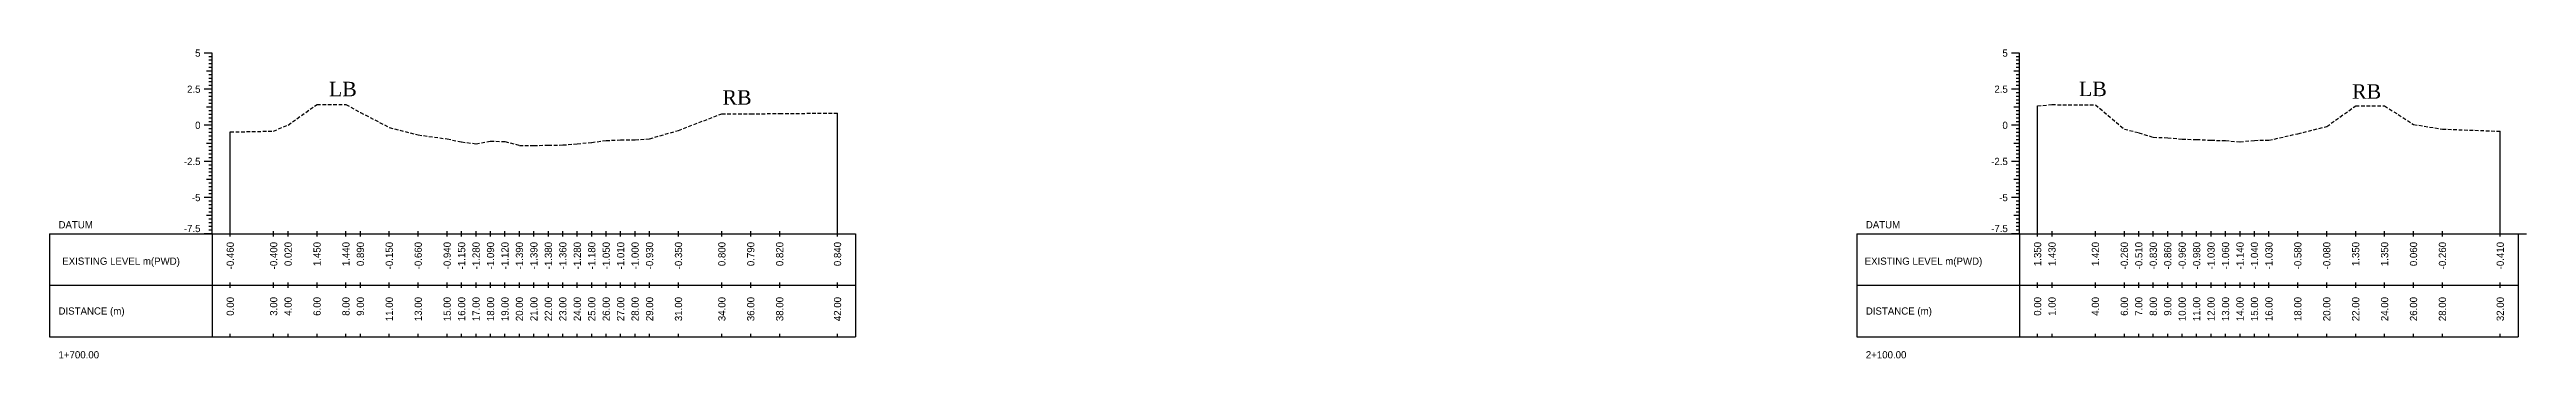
# Model space of a CAD drawing. Header units: inches. Extents: x 6579 to 9220, y -2276 to -1013.
# Drawn here: x 7655.2 to 7826.5, y -1244.5 to -1223.1 of the extents above; entities that cross this region are included whole.
import ezdxf
from ezdxf.enums import TextEntityAlignment as Align

# ---------------------------------------------------------------- set-up
doc = ezdxf.new("R2010")
doc.units = ezdxf.units.IN
doc.header["$MEASUREMENT"] = 0
doc.linetypes.add('HIDDEN', pattern=[0.375, 0.25, -0.125])
doc.layers.add('CS_Drawing', color=7, linetype='Continuous')
doc.layers.add('GL', color=3, linetype='HIDDEN')
doc.styles.add('romans', font='romans.shx')

msp = doc.modelspace()

# ---------------------------------------------------------------- texts
at = {"char_height": 1, "width": 263.4059, "attachment_point": 1, "style": 'romans'}
for s, insert in [('{\\fTimes New Roman|b0|i0|c0|p18;LB}', (7674.52, -1225.38)), ('{\\fTimes New Roman|b0|i0|c0|p18;RB}', (7701.74, -1225.96)), ('{\\fTimes New Roman|b0|i0|c0|p18;LB}', (7795.56, -1225.37)), ('{\\fTimes New Roman|b0|i0|c0|p18;RB}', (7814.45, -1225.55))]:
    msp.add_mtext(s, dxfattribs=dict(at, insert=insert))
at = {"layer": 'CS_Drawing'}
for s, p in [('5', (7665.64, -1223.39)), ('5', (7790.64, -1223.39)), ('2.5', (7665.64, -1225.89)), ('2.5', (7790.64, -1225.89)), ('0', (7665.64, -1228.39)), ('0', (7790.64, -1228.39)), ('-2.5', (7665.64, -1230.89)), ('-2.5', (7790.64, -1230.89)), ('-5', (7665.64, -1233.39)), ('-5', (7790.64, -1233.39))]:
    msp.add_text(s, height=0.5, dxfattribs=at).set_placement(p, align=Align.MIDDLE_RIGHT)
for s, p in [('DATUM', (7655.82, -1235.27)), ('DATUM', (7780.82, -1235.27)), ('EXISTING LEVEL m(PWD)', (7656.08, -1237.79)), ('EXISTING LEVEL m(PWD)', (7780.74, -1237.79)), ('DISTANCE (m)', (7655.82, -1241.24)), ('DISTANCE (m)', (7780.82, -1241.24)), ('1+700.00', (7655.82, -1244.27)), ('2+100.00', (7780.82, -1244.27))]:
    msp.add_text(s, height=0.5, dxfattribs=at).set_placement(p, align=Align.MIDDLE_LEFT)
for p in [(7665.64, -1235.78), (7790.64, -1235.78)]:
    msp.add_text('-7.5', height=0.5, dxfattribs=at).set_placement(p, align=Align.RIGHT)
for s, p in [('-0.460', (7667.7, -1236.46)), ('-0.400', (7670.7, -1236.46)), ('0.020', (7671.7, -1236.46)), ('1.450', (7673.7, -1236.46)), ('1.440', (7675.7, -1236.46)), ('0.890', (7676.7, -1236.46)), ('-0.150', (7678.7, -1236.46)), ('-0.660', (7680.7, -1236.46)), ('-0.940', (7682.7, -1236.46)), ('-1.150', (7683.7, -1236.46)), ('-1.280', (7684.7, -1236.46)), ('-1.090', (7685.7, -1236.46)), ('-1.120', (7686.7, -1236.46)), ('-1.390', (7687.7, -1236.46)), ('-1.390', (7688.7, -1236.46)), ('-1.380', (7689.7, -1236.46)), ('-1.360', (7690.7, -1236.46)), ('-1.280', (7691.7, -1236.46)), ('-1.180', (7692.7, -1236.46)), ('-1.050', (7693.7, -1236.46)), ('-1.010', (7694.7, -1236.46)), ('-1.000', (7695.7, -1236.46)), ('-0.930', (7696.7, -1236.46)), ('-0.350', (7698.7, -1236.46)), ('0.800', (7701.7, -1236.46)), ('0.790', (7703.7, -1236.46)), ('0.820', (7705.7, -1236.46)), ('0.840', (7709.7, -1236.46)), ('1.350', (7792.7, -1236.46)), ('1.430', (7793.7, -1236.46)), ('1.420', (7796.7, -1236.46)), ('-0.260', (7798.7, -1236.46)), ('-0.510', (7799.7, -1236.46)), ('-0.830', (7800.7, -1236.46)), ('-0.860', (7801.7, -1236.46)), ('-0.960', (7802.7, -1236.46)), ('-0.980', (7803.7, -1236.46)), ('-1.030', (7804.7, -1236.46)), ('-1.060', (7805.7, -1236.46)), ('-1.140', (7806.7, -1236.46)), ('-1.040', (7807.7, -1236.46)), ('-1.030', (7808.7, -1236.46)), ('-0.580', (7810.7, -1236.46)), ('-0.080', (7812.7, -1236.46)), ('1.350', (7814.7, -1236.46)), ('1.350', (7816.7, -1236.46)), ('0.060', (7818.7, -1236.46)), ('-0.260', (7820.7, -1236.46)), ('-0.410', (7824.7, -1236.46)), ('0.00', (7667.7, -1240.27)), ('3.00', (7670.7, -1240.27)), ('4.00', (7671.7, -1240.27)), ('6.00', (7673.7, -1240.27)), ('8.00', (7675.7, -1240.27)), ('9.00', (7676.7, -1240.27)), ('11.00', (7678.7, -1240.27)), ('13.00', (7680.7, -1240.27)), ('15.00', (7682.7, -1240.27)), ('16.00', (7683.7, -1240.27)), ('17.00', (7684.7, -1240.27)), ('18.00', (7685.7, -1240.27)), ('19.00', (7686.7, -1240.27)), ('20.00', (7687.7, -1240.27)), ('21.00', (7688.7, -1240.27)), ('22.00', (7689.7, -1240.27)), ('23.00', (7690.7, -1240.27)), ('24.00', (7691.7, -1240.27)), ('25.00', (7692.7, -1240.27)), ('26.00', (7693.7, -1240.27)), ('27.00', (7694.7, -1240.27)), ('28.00', (7695.7, -1240.27)), ('29.00', (7696.7, -1240.27)), ('31.00', (7698.7, -1240.27)), ('34.00', (7701.7, -1240.27)), ('36.00', (7703.7, -1240.27)), ('38.00', (7705.7, -1240.27)), ('42.00', (7709.7, -1240.27)), ('0.00', (7792.7, -1240.27)), ('1.00', (7793.7, -1240.27)), ('4.00', (7796.7, -1240.27)), ('6.00', (7798.7, -1240.27)), ('7.00', (7799.7, -1240.27)), ('8.00', (7800.7, -1240.27)), ('9.00', (7801.7, -1240.27)), ('10.00', (7802.7, -1240.27)), ('11.00', (7803.7, -1240.27)), ('12.00', (7804.7, -1240.27)), ('13.00', (7805.7, -1240.27)), ('14.00', (7806.7, -1240.27)), ('15.00', (7807.7, -1240.27)), ('16.00', (7808.7, -1240.27)), ('18.00', (7810.7, -1240.27)), ('20.00', (7812.7, -1240.27)), ('22.00', (7814.7, -1240.27)), ('24.00', (7816.7, -1240.27)), ('26.00', (7818.7, -1240.27)), ('28.00', (7820.7, -1240.27)), ('32.00', (7824.7, -1240.27))]:
    msp.add_text(s, height=0.5, rotation=90, dxfattribs=at).set_placement(p, align=Align.MIDDLE_RIGHT)

# ---------------------------------------------------------------- linework, layer by layer
at = {"layer": 'CS_Drawing'}
for p, q in [((7666.45, -1223.39), (7665.89, -1223.39)), ((7666.45, -1223.39), (7666.06, -1223.39)), ((7666.45, -1224.64), (7666.06, -1224.64)), ((7666.45, -1223.39), (7666.22, -1223.39)), ((7666.45, -1223.64), (7666.22, -1223.64)), ((7666.45, -1223.89), (7666.22, -1223.89)), ((7666.45, -1224.14), (7666.22, -1224.14)), ((7666.45, -1224.39), (7666.22, -1224.39)), ((7666.45, -1224.64), (7666.22, -1224.64)), ((7666.45, -1235.89), (7666.45, -1223.39)), ((7791.45, -1223.39), (7790.89, -1223.39)), ((7791.45, -1223.39), (7791.06, -1223.39)), ((7791.45, -1224.64), (7791.06, -1224.64)), ((7791.45, -1223.39), (7791.22, -1223.39)), ((7791.45, -1223.64), (7791.22, -1223.64)), ((7791.45, -1223.89), (7791.22, -1223.89)), ((7791.45, -1224.14), (7791.22, -1224.14)), ((7791.45, -1224.39), (7791.22, -1224.39)), ((7791.45, -1224.64), (7791.22, -1224.64)), ((7791.45, -1235.89), (7791.45, -1223.39)), ((7666.45, -1225.89), (7665.89, -1225.89)), ((7666.45, -1225.89), (7666.06, -1225.89)), ((7666.45, -1224.89), (7666.22, -1224.89)), ((7666.45, -1225.14), (7666.22, -1225.14)), ((7666.45, -1225.39), (7666.22, -1225.39)), ((7666.45, -1225.64), (7666.22, -1225.64)), ((7666.45, -1225.89), (7666.22, -1225.89)), ((7666.45, -1226.14), (7666.22, -1226.14)), ((7666.45, -1226.39), (7666.22, -1226.39)), ((7791.45, -1225.89), (7790.89, -1225.89)), ((7791.45, -1225.89), (7791.06, -1225.89)), ((7791.45, -1224.89), (7791.22, -1224.89)), ((7791.45, -1225.14), (7791.22, -1225.14)), ((7791.45, -1225.39), (7791.22, -1225.39)), ((7791.45, -1225.64), (7791.22, -1225.64)), ((7791.45, -1225.89), (7791.22, -1225.89)), ((7791.45, -1226.14), (7791.22, -1226.14)), ((7791.45, -1226.39), (7791.22, -1226.39)), ((7666.45, -1227.14), (7666.06, -1227.14)), ((7666.45, -1226.64), (7666.22, -1226.64)), ((7666.45, -1226.89), (7666.22, -1226.89)), ((7666.45, -1227.14), (7666.22, -1227.14)), ((7666.45, -1227.39), (7666.22, -1227.39)), ((7666.45, -1227.64), (7666.22, -1227.64)), ((7666.45, -1227.89), (7666.22, -1227.89)), ((7666.45, -1228.14), (7666.22, -1228.14)), ((7709.7, -1235.89), (7709.7, -1227.55)), ((7791.45, -1227.14), (7791.06, -1227.14)), ((7791.45, -1226.64), (7791.22, -1226.64)), ((7791.45, -1226.89), (7791.22, -1226.89)), ((7791.45, -1227.14), (7791.22, -1227.14)), ((7791.45, -1227.39), (7791.22, -1227.39)), ((7791.45, -1227.64), (7791.22, -1227.64)), ((7791.45, -1227.89), (7791.22, -1227.89)), ((7791.45, -1228.14), (7791.22, -1228.14)), ((7792.7, -1235.89), (7792.7, -1227.04)), ((7666.45, -1228.39), (7665.89, -1228.39)), ((7666.45, -1228.39), (7666.06, -1228.39)), ((7666.45, -1229.64), (7666.06, -1229.64)), ((7666.45, -1228.39), (7666.22, -1228.39)), ((7666.45, -1228.64), (7666.22, -1228.64)), ((7666.45, -1228.89), (7666.22, -1228.89)), ((7666.45, -1229.14), (7666.22, -1229.14)), ((7666.45, -1229.39), (7666.22, -1229.39)), ((7666.45, -1229.64), (7666.22, -1229.64)), ((7666.45, -1229.89), (7666.22, -1229.89)), ((7667.7, -1235.89), (7667.7, -1228.85)), ((7791.45, -1228.39), (7790.89, -1228.39)), ((7791.45, -1228.39), (7791.06, -1228.39)), ((7791.45, -1229.64), (7791.06, -1229.64)), ((7791.45, -1228.39), (7791.22, -1228.39)), ((7791.45, -1228.64), (7791.22, -1228.64)), ((7791.45, -1228.89), (7791.22, -1228.89)), ((7791.45, -1229.14), (7791.22, -1229.14)), ((7791.45, -1229.39), (7791.22, -1229.39)), ((7791.45, -1229.64), (7791.22, -1229.64)), ((7791.45, -1229.89), (7791.22, -1229.89)), ((7824.7, -1235.89), (7824.7, -1228.8)), ((7666.45, -1230.89), (7665.89, -1230.89)), ((7666.45, -1230.89), (7666.06, -1230.89)), ((7666.45, -1230.14), (7666.22, -1230.14)), ((7666.45, -1230.39), (7666.22, -1230.39)), ((7666.45, -1230.64), (7666.22, -1230.64)), ((7666.45, -1230.89), (7666.22, -1230.89)), ((7666.45, -1231.14), (7666.22, -1231.14)), ((7666.45, -1231.39), (7666.22, -1231.39)), ((7666.45, -1231.64), (7666.22, -1231.64)), ((7791.45, -1230.89), (7790.89, -1230.89)), ((7791.45, -1230.89), (7791.06, -1230.89)), ((7791.45, -1230.14), (7791.22, -1230.14)), ((7791.45, -1230.39), (7791.22, -1230.39)), ((7791.45, -1230.64), (7791.22, -1230.64)), ((7791.45, -1230.89), (7791.22, -1230.89)), ((7791.45, -1231.14), (7791.22, -1231.14)), ((7791.45, -1231.39), (7791.22, -1231.39)), ((7791.45, -1231.64), (7791.22, -1231.64)), ((7666.45, -1233.39), (7665.89, -1233.39)), ((7666.45, -1232.14), (7666.06, -1232.14)), ((7666.45, -1233.39), (7666.06, -1233.39)), ((7666.45, -1231.89), (7666.22, -1231.89)), ((7666.45, -1232.14), (7666.22, -1232.14)), ((7666.45, -1232.39), (7666.22, -1232.39)), ((7666.45, -1232.64), (7666.22, -1232.64)), ((7666.45, -1232.89), (7666.22, -1232.89)), ((7666.45, -1233.14), (7666.22, -1233.14)), ((7666.45, -1233.39), (7666.22, -1233.39)), ((7791.45, -1233.39), (7790.89, -1233.39)), ((7791.45, -1232.14), (7791.06, -1232.14)), ((7791.45, -1233.39), (7791.06, -1233.39)), ((7791.45, -1231.89), (7791.22, -1231.89)), ((7791.45, -1232.14), (7791.22, -1232.14)), ((7791.45, -1232.39), (7791.22, -1232.39)), ((7791.45, -1232.64), (7791.22, -1232.64)), ((7791.45, -1232.89), (7791.22, -1232.89)), ((7791.45, -1233.14), (7791.22, -1233.14)), ((7791.45, -1233.39), (7791.22, -1233.39)), ((7666.45, -1234.64), (7666.06, -1234.64)), ((7666.45, -1233.64), (7666.22, -1233.64)), ((7666.45, -1233.89), (7666.22, -1233.89)), ((7666.45, -1234.14), (7666.22, -1234.14)), ((7666.45, -1234.39), (7666.22, -1234.39)), ((7666.45, -1234.64), (7666.22, -1234.64)), ((7666.45, -1234.89), (7666.22, -1234.89)), ((7666.45, -1235.14), (7666.22, -1235.14)), ((7791.45, -1234.64), (7791.06, -1234.64)), ((7791.45, -1233.64), (7791.22, -1233.64)), ((7791.45, -1233.89), (7791.22, -1233.89)), ((7791.45, -1234.14), (7791.22, -1234.14)), ((7791.45, -1234.39), (7791.22, -1234.39)), ((7791.45, -1234.64), (7791.22, -1234.64)), ((7791.45, -1234.89), (7791.22, -1234.89)), ((7791.45, -1235.14), (7791.22, -1235.14)), ((7655.2, -1235.89), (7666.45, -1235.89)), ((7655.2, -1235.89), (7655.2, -1243.02)), ((7666.45, -1235.89), (7665.89, -1235.89)), ((7666.45, -1235.89), (7666.06, -1235.89)), ((7666.45, -1235.39), (7666.22, -1235.39)), ((7666.45, -1235.64), (7666.22, -1235.64)), ((7666.45, -1235.89), (7666.22, -1235.89)), ((7666.45, -1235.89), (7710.95, -1235.89)), ((7666.45, -1235.89), (7666.45, -1243.02)), ((7667.7, -1236.08), (7667.7, -1235.71)), ((7670.7, -1236.08), (7670.7, -1235.71)), ((7671.7, -1236.08), (7671.7, -1235.71)), ((7673.7, -1236.08), (7673.7, -1235.71)), ((7675.7, -1236.08), (7675.7, -1235.71)), ((7676.7, -1236.08), (7676.7, -1235.71)), ((7678.7, -1236.08), (7678.7, -1235.71)), ((7680.7, -1236.08), (7680.7, -1235.71)), ((7682.7, -1236.08), (7682.7, -1235.71)), ((7683.7, -1236.08), (7683.7, -1235.71)), ((7684.7, -1236.08), (7684.7, -1235.71)), ((7685.7, -1236.08), (7685.7, -1235.71)), ((7686.7, -1236.08), (7686.7, -1235.71)), ((7687.7, -1236.08), (7687.7, -1235.71)), ((7688.7, -1236.08), (7688.7, -1235.71)), ((7689.7, -1236.08), (7689.7, -1235.71)), ((7690.7, -1236.08), (7690.7, -1235.71)), ((7691.7, -1236.08), (7691.7, -1235.71)), ((7692.7, -1236.08), (7692.7, -1235.71)), ((7693.7, -1236.08), (7693.7, -1235.71)), ((7694.7, -1236.08), (7694.7, -1235.71)), ((7695.7, -1236.08), (7695.7, -1235.71)), ((7696.7, -1236.08), (7696.7, -1235.71)), ((7698.7, -1236.08), (7698.7, -1235.71)), ((7701.7, -1236.08), (7701.7, -1235.71)), ((7703.7, -1236.08), (7703.7, -1235.71)), ((7705.7, -1236.08), (7705.7, -1235.71)), ((7709.7, -1236.08), (7709.7, -1235.71)), ((7710.95, -1235.89), (7710.95, -1243.02)), ((7780.2, -1235.89), (7791.45, -1235.89)), ((7780.2, -1235.89), (7780.2, -1243.02)), ((7791.45, -1235.89), (7790.89, -1235.89)), ((7791.45, -1235.89), (7791.06, -1235.89)), ((7791.45, -1235.39), (7791.22, -1235.39)), ((7791.45, -1235.64), (7791.22, -1235.64)), ((7791.45, -1235.89), (7791.22, -1235.89)), ((7791.45, -1235.89), (7825.95, -1235.89)), ((7791.45, -1235.89), (7791.45, -1243.02)), ((7792.7, -1236.08), (7792.7, -1235.71)), ((7793.7, -1236.08), (7793.7, -1235.71)), ((7796.7, -1236.08), (7796.7, -1235.71)), ((7798.7, -1236.08), (7798.7, -1235.71)), ((7799.7, -1236.08), (7799.7, -1235.71)), ((7800.7, -1236.08), (7800.7, -1235.71)), ((7801.7, -1236.08), (7801.7, -1235.71)), ((7802.7, -1236.08), (7802.7, -1235.71)), ((7803.7, -1236.08), (7803.7, -1235.71)), ((7804.7, -1236.08), (7804.7, -1235.71)), ((7805.7, -1236.08), (7805.7, -1235.71)), ((7806.7, -1236.08), (7806.7, -1235.71)), ((7807.7, -1236.08), (7807.7, -1235.71)), ((7808.7, -1236.08), (7808.7, -1235.71)), ((7810.7, -1236.08), (7810.7, -1235.71)), ((7812.7, -1236.08), (7812.7, -1235.71)), ((7814.7, -1236.08), (7814.7, -1235.71)), ((7816.7, -1236.08), (7816.7, -1235.71)), ((7818.7, -1236.08), (7818.7, -1235.71)), ((7820.7, -1236.08), (7820.7, -1235.71)), ((7824.7, -1236.08), (7824.7, -1235.71)), ((7825.95, -1235.89), (7826.51, -1235.89)), ((7825.95, -1235.89), (7826.34, -1235.89)), ((7825.95, -1235.89), (7826.17, -1235.89)), ((7825.95, -1235.89), (7825.95, -1243.02)), ((7655.2, -1239.46), (7666.45, -1239.46)), ((7666.45, -1239.46), (7710.95, -1239.46)), ((7666.45, -1239.46), (7710.95, -1239.46)), ((7667.7, -1239.64), (7667.7, -1239.27)), ((7670.7, -1239.64), (7670.7, -1239.27)), ((7671.7, -1239.64), (7671.7, -1239.27)), ((7673.7, -1239.64), (7673.7, -1239.27)), ((7675.7, -1239.64), (7675.7, -1239.27)), ((7676.7, -1239.64), (7676.7, -1239.27)), ((7678.7, -1239.64), (7678.7, -1239.27)), ((7680.7, -1239.64), (7680.7, -1239.27)), ((7682.7, -1239.64), (7682.7, -1239.27)), ((7683.7, -1239.64), (7683.7, -1239.27)), ((7684.7, -1239.64), (7684.7, -1239.27)), ((7685.7, -1239.64), (7685.7, -1239.27)), ((7686.7, -1239.64), (7686.7, -1239.27)), ((7687.7, -1239.64), (7687.7, -1239.27)), ((7688.7, -1239.64), (7688.7, -1239.27)), ((7689.7, -1239.64), (7689.7, -1239.27)), ((7690.7, -1239.64), (7690.7, -1239.27)), ((7691.7, -1239.64), (7691.7, -1239.27)), ((7692.7, -1239.64), (7692.7, -1239.27)), ((7693.7, -1239.64), (7693.7, -1239.27)), ((7694.7, -1239.64), (7694.7, -1239.27)), ((7695.7, -1239.64), (7695.7, -1239.27)), ((7696.7, -1239.64), (7696.7, -1239.27)), ((7698.7, -1239.64), (7698.7, -1239.27)), ((7701.7, -1239.64), (7701.7, -1239.27)), ((7703.7, -1239.64), (7703.7, -1239.27)), ((7705.7, -1239.64), (7705.7, -1239.27)), ((7709.7, -1239.64), (7709.7, -1239.27)), ((7780.2, -1239.46), (7791.45, -1239.46)), ((7791.45, -1239.46), (7825.95, -1239.46)), ((7791.45, -1239.46), (7825.95, -1239.46)), ((7792.7, -1239.64), (7792.7, -1239.27)), ((7793.7, -1239.64), (7793.7, -1239.27)), ((7796.7, -1239.64), (7796.7, -1239.27)), ((7798.7, -1239.64), (7798.7, -1239.27)), ((7799.7, -1239.64), (7799.7, -1239.27)), ((7800.7, -1239.64), (7800.7, -1239.27)), ((7801.7, -1239.64), (7801.7, -1239.27)), ((7802.7, -1239.64), (7802.7, -1239.27)), ((7803.7, -1239.64), (7803.7, -1239.27)), ((7804.7, -1239.64), (7804.7, -1239.27)), ((7805.7, -1239.64), (7805.7, -1239.27)), ((7806.7, -1239.64), (7806.7, -1239.27)), ((7807.7, -1239.64), (7807.7, -1239.27)), ((7808.7, -1239.64), (7808.7, -1239.27)), ((7810.7, -1239.64), (7810.7, -1239.27)), ((7812.7, -1239.64), (7812.7, -1239.27)), ((7814.7, -1239.64), (7814.7, -1239.27)), ((7816.7, -1239.64), (7816.7, -1239.27)), ((7818.7, -1239.64), (7818.7, -1239.27)), ((7820.7, -1239.64), (7820.7, -1239.27)), ((7824.7, -1239.64), (7824.7, -1239.27)), ((7655.2, -1243.02), (7666.45, -1243.02)), ((7666.45, -1243.02), (7710.95, -1243.02)), ((7667.7, -1243.02), (7667.7, -1242.83)), ((7670.7, -1243.02), (7670.7, -1242.83)), ((7671.7, -1243.02), (7671.7, -1242.83)), ((7673.7, -1243.02), (7673.7, -1242.83)), ((7675.7, -1243.02), (7675.7, -1242.83)), ((7676.7, -1243.02), (7676.7, -1242.83)), ((7678.7, -1243.02), (7678.7, -1242.83)), ((7680.7, -1243.02), (7680.7, -1242.83)), ((7682.7, -1243.02), (7682.7, -1242.83)), ((7683.7, -1243.02), (7683.7, -1242.83)), ((7684.7, -1243.02), (7684.7, -1242.83)), ((7685.7, -1243.02), (7685.7, -1242.83)), ((7686.7, -1243.02), (7686.7, -1242.83)), ((7687.7, -1243.02), (7687.7, -1242.83)), ((7688.7, -1243.02), (7688.7, -1242.83)), ((7689.7, -1243.02), (7689.7, -1242.83)), ((7690.7, -1243.02), (7690.7, -1242.83)), ((7691.7, -1243.02), (7691.7, -1242.83)), ((7692.7, -1243.02), (7692.7, -1242.83)), ((7693.7, -1243.02), (7693.7, -1242.83)), ((7694.7, -1243.02), (7694.7, -1242.83)), ((7695.7, -1243.02), (7695.7, -1242.83)), ((7696.7, -1243.02), (7696.7, -1242.83)), ((7698.7, -1243.02), (7698.7, -1242.83)), ((7701.7, -1243.02), (7701.7, -1242.83)), ((7703.7, -1243.02), (7703.7, -1242.83)), ((7705.7, -1243.02), (7705.7, -1242.83)), ((7709.7, -1243.02), (7709.7, -1242.83)), ((7780.2, -1243.02), (7791.45, -1243.02)), ((7791.45, -1243.02), (7825.95, -1243.02)), ((7792.7, -1243.02), (7792.7, -1242.83)), ((7793.7, -1243.02), (7793.7, -1242.83)), ((7796.7, -1243.02), (7796.7, -1242.83)), ((7798.7, -1243.02), (7798.7, -1242.83)), ((7799.7, -1243.02), (7799.7, -1242.83)), ((7800.7, -1243.02), (7800.7, -1242.83)), ((7801.7, -1243.02), (7801.7, -1242.83)), ((7802.7, -1243.02), (7802.7, -1242.83)), ((7803.7, -1243.02), (7803.7, -1242.83)), ((7804.7, -1243.02), (7804.7, -1242.83)), ((7805.7, -1243.02), (7805.7, -1242.83)), ((7806.7, -1243.02), (7806.7, -1242.83)), ((7807.7, -1243.02), (7807.7, -1242.83)), ((7808.7, -1243.02), (7808.7, -1242.83)), ((7810.7, -1243.02), (7810.7, -1242.83)), ((7812.7, -1243.02), (7812.7, -1242.83)), ((7814.7, -1243.02), (7814.7, -1242.83)), ((7816.7, -1243.02), (7816.7, -1242.83)), ((7818.7, -1243.02), (7818.7, -1242.83)), ((7820.7, -1243.02), (7820.7, -1242.83)), ((7824.7, -1243.02), (7824.7, -1242.83))]:
    msp.add_line(p, q, dxfattribs=at)
at = {"layer": 'GL'}
for points in [[(7667.7, -1228.85), (7670.7, -1228.79), (7671.7, -1228.37), (7673.7, -1226.94), (7675.7, -1226.95), (7676.7, -1227.5), (7678.7, -1228.54), (7680.7, -1229.05), (7682.7, -1229.33), (7683.7, -1229.54), (7684.7, -1229.67), (7685.7, -1229.48), (7686.7, -1229.51), (7687.7, -1229.78), (7688.7, -1229.78), (7689.7, -1229.77), (7690.7, -1229.75), (7691.7, -1229.67), (7692.7, -1229.57), (7693.7, -1229.44), (7694.7, -1229.4), (7695.7, -1229.39), (7696.7, -1229.32), (7698.7, -1228.74), (7701.7, -1227.59), (7703.7, -1227.6), (7705.7, -1227.57), (7709.7, -1227.55)], [(7792.7, -1227.04), (7793.7, -1226.96), (7796.7, -1226.97), (7798.7, -1228.65), (7799.7, -1228.9), (7800.7, -1229.22), (7801.7, -1229.25), (7802.7, -1229.35), (7803.7, -1229.37), (7804.7, -1229.42), (7805.7, -1229.45), (7806.7, -1229.53), (7807.7, -1229.43), (7808.7, -1229.42), (7810.7, -1228.97), (7812.7, -1228.47), (7814.7, -1227.04), (7816.7, -1227.04), (7818.7, -1228.33), (7820.7, -1228.65), (7824.7, -1228.8)]]:
    msp.add_lwpolyline(points, dxfattribs=at)

msp.set_redraw_order([(e.dxf.handle, doc.entitydb.next_handle()) for e in msp.query("TEXT MTEXT ATTDEF DIMENSION ARC_DIMENSION")])  # texts and dimensions are drawn at this point

doc.saveas('drawing.dxf')
